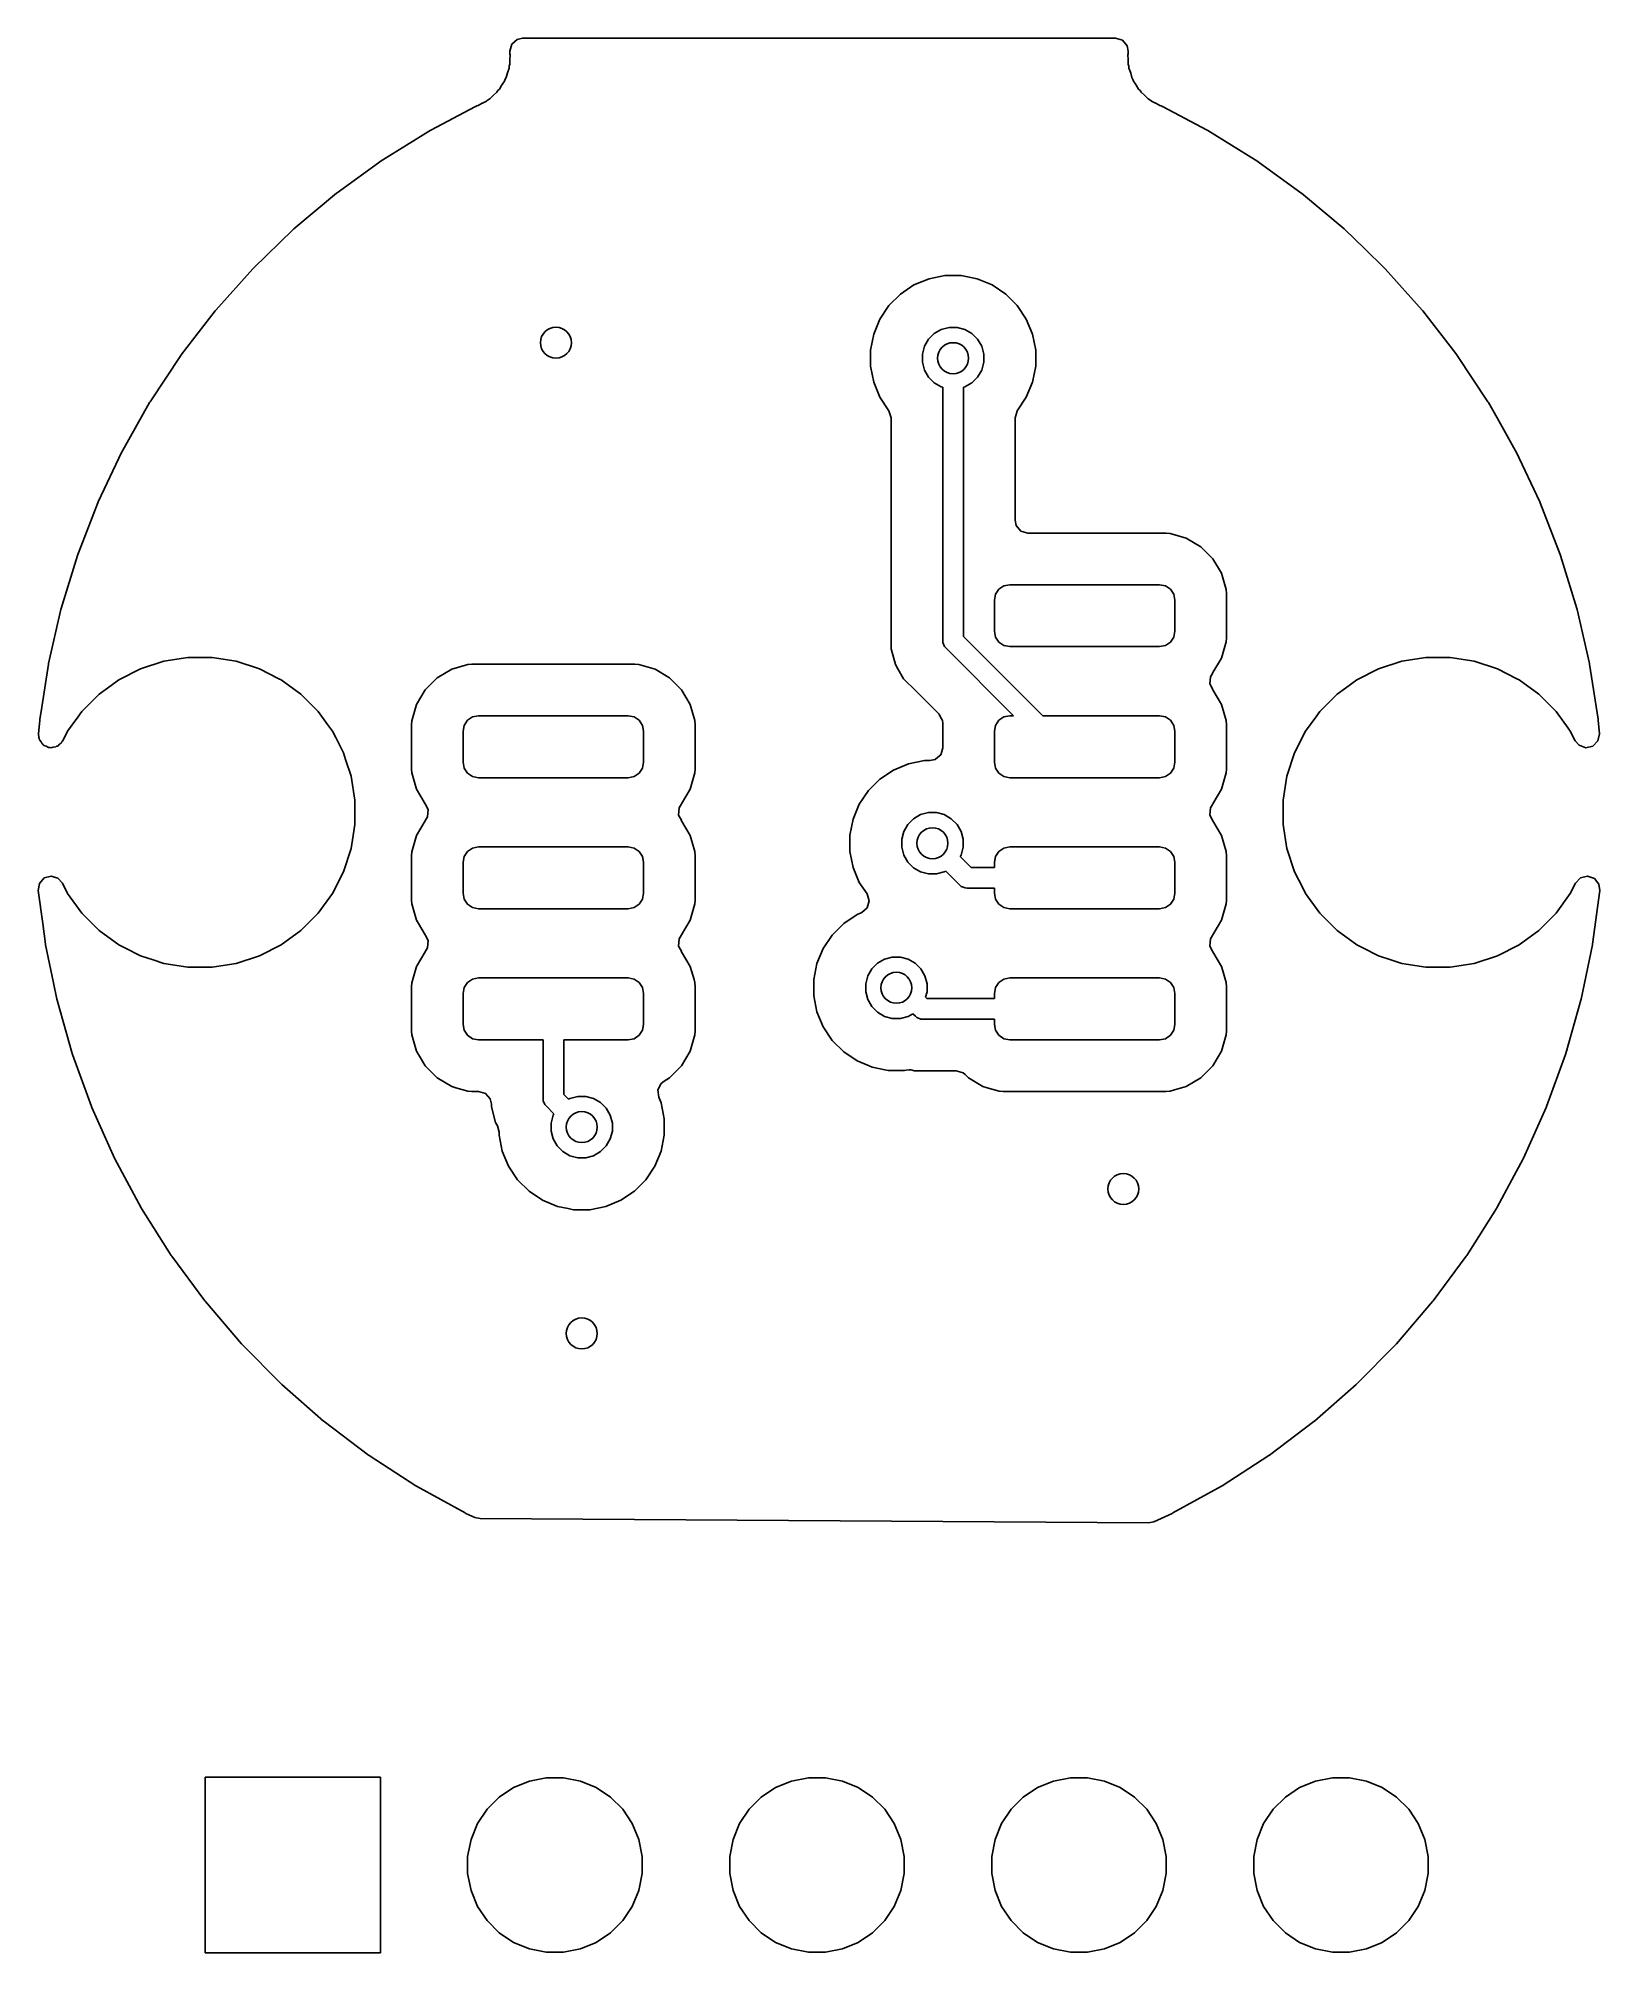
# Model space of a CAD drawing. Extents: x 3.639 to 4.235, y -4.372 to -3.642.
import ezdxf

# ---------------------------------------------------------------- set-up
doc = ezdxf.new("R2010")
doc.units = 0
doc.header["$MEASUREMENT"] = 0
doc.layers.add('BLACK', color=7, linetype='CONTINUOUS')

msp = doc.modelspace()

# ---------------------------------------------------------------- linework, layer by layer
at = {"layer": 'BLACK', "linetype": 'CONTINUOUS'}
for p, q in [((3.81898, -3.64663), (3.81975, -3.64399)), ((3.81975, -3.64399), (3.82183, -3.64219)), ((3.82183, -3.64219), (3.82386, -3.64175)), ((3.82386, -3.64175), (4.05016, -3.64175)), ((4.05016, -3.64175), (4.0528, -3.64253)), ((4.0528, -3.64253), (4.0546, -3.64461)), ((3.81898, -3.6468), (3.81898, -3.64663)), ((3.81906, -3.64769), (3.81898, -3.6468)), ((3.81898, -3.64983), (3.81912, -3.64801)), ((3.81898, -3.65167), (3.81898, -3.64983)), ((3.81912, -3.64801), (3.81906, -3.64769)), ((4.0546, -3.64461), (4.05504, -3.64663)), ((4.05496, -3.64769), (4.0549, -3.64801)), ((4.0549, -3.64801), (4.0549, -3.64801)), ((4.0549, -3.64801), (4.05504, -3.64983)), ((4.05504, -3.6468), (4.05496, -3.64769)), ((4.05504, -3.64663), (4.05504, -3.6468)), ((4.05504, -3.64983), (4.05504, -3.65167)), ((3.81606, -3.65943), (3.81699, -3.65807)), ((3.81699, -3.65807), (3.81725, -3.65735)), ((3.81725, -3.65735), (3.81763, -3.65668)), ((3.81763, -3.65668), (3.81811, -3.65491)), ((3.81811, -3.65491), (3.81872, -3.65318)), ((3.81872, -3.65318), (3.81878, -3.65241)), ((3.81878, -3.65241), (3.81898, -3.65167)), ((4.05504, -3.65167), (4.05524, -3.65241)), ((4.05524, -3.65241), (4.05527, -3.65286)), ((4.05527, -3.65286), (4.05527, -3.65286)), ((4.05527, -3.65286), (4.0553, -3.65318)), ((4.0553, -3.65318), (4.0553, -3.65318)), ((4.0553, -3.65318), (4.05585, -3.65473)), ((4.05585, -3.65473), (4.05596, -3.65509)), ((4.05596, -3.65509), (4.05638, -3.65668)), ((4.05638, -3.65668), (4.05654, -3.65696)), ((4.05654, -3.65696), (4.05692, -3.65777)), ((4.05692, -3.65777), (4.05703, -3.65807)), ((4.05703, -3.65807), (4.05703, -3.65807)), ((4.05703, -3.65807), (4.05795, -3.65943)), ((3.80863, -3.66644), (3.81011, -3.66573)), ((3.81011, -3.66573), (3.81036, -3.66552)), ((3.81036, -3.66552), (3.81109, -3.665)), ((3.81109, -3.665), (3.81137, -3.66484)), ((3.81137, -3.66484), (3.81266, -3.66354)), ((3.81266, -3.66354), (3.81406, -3.66235)), ((3.81406, -3.66235), (3.81449, -3.66172)), ((3.81449, -3.66172), (3.81504, -3.66117)), ((3.81504, -3.66117), (3.81586, -3.65975)), ((3.81586, -3.65975), (3.81606, -3.65943)), ((4.05795, -3.65943), (4.05806, -3.65959)), ((4.05806, -3.65959), (4.05898, -3.66117)), ((4.05898, -3.66117), (4.05952, -3.66172)), ((4.05952, -3.66172), (4.05952, -3.66172)), ((4.05952, -3.66172), (4.05996, -3.66235)), ((4.05996, -3.66235), (4.06121, -3.66342)), ((4.06121, -3.66342), (4.06121, -3.66342)), ((4.06121, -3.66342), (4.06135, -3.66354)), ((4.06135, -3.66354), (4.06265, -3.66484)), ((4.06265, -3.66484), (4.06331, -3.66523)), ((4.06331, -3.66523), (4.0639, -3.66573)), ((4.0639, -3.66573), (4.06538, -3.66644)), ((3.78886, -3.67674), (3.80595, -3.6678)), ((3.80595, -3.6678), (3.80599, -3.66778)), ((3.80599, -3.66778), (3.80645, -3.66755)), ((3.80645, -3.66755), (3.80688, -3.66743)), ((3.80688, -3.66743), (3.80841, -3.66655)), ((3.80841, -3.66655), (3.80852, -3.66649)), ((3.80852, -3.66649), (3.80853, -3.66649)), ((3.80853, -3.66649), (3.80863, -3.66644)), ((4.06538, -3.66644), (4.06549, -3.66649)), ((4.06549, -3.66649), (4.06561, -3.66655)), ((4.06561, -3.66655), (4.06714, -3.66743)), ((4.06714, -3.66743), (4.06757, -3.66755)), ((4.06757, -3.66755), (4.06803, -3.66778)), ((4.06803, -3.66778), (4.06804, -3.66779)), ((4.06804, -3.66779), (4.06807, -3.66781)), ((4.06807, -3.66781), (4.08515, -3.67674)), ((3.77055, -3.68806), (3.78856, -3.67692)), ((3.78856, -3.67692), (3.78886, -3.67674)), ((4.08515, -3.67674), (4.08546, -3.67692)), ((4.08546, -3.67692), (4.10346, -3.68806)), ((3.7531, -3.70065), (3.77026, -3.68825)), ((3.77026, -3.68825), (3.77055, -3.68806)), ((4.10346, -3.68806), (4.10375, -3.68825)), ((4.10375, -3.68825), (4.12091, -3.70065)), ((3.73661, -3.71447), (3.75283, -3.70087)), ((3.75283, -3.70087), (3.7531, -3.70065)), ((4.12091, -3.70065), (4.12119, -3.70087)), ((4.12119, -3.70087), (4.13741, -3.71447)), ((3.72114, -3.72944), (3.73635, -3.7147)), ((3.73635, -3.7147), (3.73661, -3.71447)), ((4.13741, -3.71447), (4.13767, -3.7147)), ((4.13767, -3.7147), (4.14526, -3.72206)), ((4.14526, -3.72206), (4.15287, -3.72944)), ((3.70679, -3.74548), (3.7209, -3.72969)), ((3.7209, -3.72969), (3.72114, -3.72944)), ((4.15287, -3.72944), (4.15312, -3.72969)), ((4.15312, -3.72969), (4.16722, -3.74548)), ((3.97326, -3.73585), (3.9681, -3.7393)), ((3.979, -3.73347), (3.97326, -3.73585)), ((3.97326, -3.73585), (3.97326, -3.73585)), ((3.98508, -3.73226), (3.979, -3.73347)), ((3.979, -3.73347), (3.979, -3.73347)), ((3.99129, -3.73226), (3.98508, -3.73226)), ((3.98508, -3.73226), (3.98508, -3.73226)), ((3.99738, -3.73347), (3.99129, -3.73226)), ((3.99129, -3.73226), (3.99129, -3.73226)), ((4.00312, -3.73585), (3.99738, -3.73347)), ((3.99738, -3.73347), (3.99738, -3.73347)), ((4.00828, -3.7393), (4.00312, -3.73585)), ((4.00312, -3.73585), (4.00312, -3.73585)), ((3.69363, -3.7625), (3.70657, -3.74574)), ((3.70657, -3.74574), (3.70679, -3.74548)), ((3.96371, -3.74369), (3.96026, -3.74885)), ((3.9681, -3.7393), (3.96371, -3.74369)), ((3.96371, -3.74369), (3.96371, -3.74369)), ((3.9681, -3.7393), (3.9681, -3.7393)), ((4.01267, -3.74369), (4.00828, -3.7393)), ((4.00828, -3.7393), (4.00828, -3.7393)), ((4.01612, -3.74885), (4.01267, -3.74369)), ((4.01267, -3.74369), (4.01267, -3.74369)), ((4.16722, -3.74548), (4.16745, -3.74575)), ((4.16745, -3.74575), (4.17392, -3.75412)), ((3.96026, -3.74885), (3.95788, -3.75459)), ((3.96026, -3.74885), (3.96026, -3.74885)), ((3.981, -3.75441), (3.98367, -3.75287)), ((3.98367, -3.75287), (3.98665, -3.75207)), ((3.98665, -3.75207), (3.98973, -3.75207)), ((3.98973, -3.75207), (3.99271, -3.75287)), ((3.99271, -3.75287), (3.99538, -3.75441)), ((4.01849, -3.75459), (4.01612, -3.74885)), ((4.01612, -3.74885), (4.01612, -3.74885)), ((3.95788, -3.75459), (3.95667, -3.76068)), ((3.95667, -3.76068), (3.95667, -3.76688)), ((3.95788, -3.75459), (3.95788, -3.75459)), ((3.97648, -3.76224), (3.97728, -3.75926)), ((3.97728, -3.75926), (3.97882, -3.75659)), ((3.97882, -3.75659), (3.981, -3.75441)), ((3.99538, -3.75441), (3.99756, -3.75659)), ((3.99756, -3.75659), (3.9991, -3.75926)), ((3.9991, -3.75926), (3.9999, -3.76224)), ((4.0197, -3.76068), (4.01849, -3.75459)), ((4.01849, -3.75459), (4.01849, -3.75459)), ((4.01849, -3.75459), (4.01849, -3.75459)), ((4.0197, -3.76688), (4.0197, -3.76068)), ((4.0197, -3.76068), (4.0197, -3.76068)), ((4.0197, -3.76068), (4.0197, -3.76068)), ((4.17392, -3.75412), (4.17787, -3.75924)), ((4.17787, -3.75924), (4.18038, -3.7625)), ((3.68173, -3.78043), (3.69343, -3.76279)), ((3.69343, -3.76279), (3.69363, -3.7625)), ((3.95667, -3.76688), (3.95788, -3.77297)), ((3.97648, -3.76532), (3.97648, -3.76224)), ((3.97728, -3.7683), (3.97648, -3.76532)), ((3.97882, -3.77097), (3.97728, -3.7683)), ((3.9991, -3.7683), (3.99756, -3.77097)), ((3.9999, -3.76532), (3.9991, -3.7683)), ((3.9999, -3.76224), (3.9999, -3.76532)), ((4.01849, -3.77297), (4.0197, -3.76688)), ((4.18038, -3.7625), (4.18059, -3.76279)), ((4.18059, -3.76279), (4.19229, -3.78043)), ((3.95788, -3.77297), (3.95788, -3.77297)), ((3.95788, -3.77297), (3.96026, -3.77871)), ((3.981, -3.77315), (3.97882, -3.77097)), ((3.98367, -3.77469), (3.981, -3.77315)), ((3.98425, -3.77485), (3.98367, -3.77469)), ((3.98425, -3.87153), (3.98425, -3.77485)), ((3.99271, -3.77469), (3.99213, -3.77485)), ((3.99213, -3.77485), (3.99213, -3.8699)), ((3.99538, -3.77315), (3.99271, -3.77469)), ((3.99756, -3.77097), (3.99538, -3.77315)), ((4.01612, -3.77871), (4.01849, -3.77297)), ((3.67114, -3.79917), (3.68154, -3.78073)), ((3.68154, -3.78073), (3.68173, -3.78043)), ((3.96026, -3.77871), (3.96026, -3.77871)), ((3.96026, -3.77871), (3.96372, -3.78389)), ((4.01265, -3.78389), (4.01612, -3.77871)), ((4.01612, -3.77871), (4.01612, -3.77871)), ((4.01612, -3.77871), (4.01612, -3.77871)), ((4.19229, -3.78043), (4.19247, -3.78073)), ((4.19247, -3.78073), (4.19579, -3.7866)), ((3.96372, -3.78389), (3.96455, -3.78652)), ((3.96455, -3.78652), (3.96455, -3.7866)), ((3.96455, -3.7866), (3.96455, -3.86812)), ((4.01183, -3.7866), (4.01261, -3.78397)), ((4.01183, -3.82561), (4.01183, -3.7866)), ((4.01261, -3.78397), (4.01265, -3.78389)), ((4.19579, -3.7866), (4.20287, -3.79917)), ((3.66193, -3.81862), (3.67098, -3.79948)), ((3.67098, -3.79948), (3.67114, -3.79917)), ((4.20287, -3.79917), (4.20304, -3.79948)), ((4.20304, -3.79948), (4.21209, -3.81862)), ((3.65529, -3.83571), (3.66179, -3.81894)), ((3.66179, -3.81894), (3.66193, -3.81862)), ((4.21209, -3.81862), (4.21222, -3.81894)), ((4.21222, -3.81894), (4.21988, -3.83868)), ((4.01227, -3.82764), (4.01183, -3.82561)), ((4.01407, -3.82972), (4.01227, -3.82764)), ((4.01671, -3.83049), (4.01407, -3.82972)), ((4.06952, -3.83049), (4.01671, -3.83049)), ((4.07097, -3.83061), (4.06952, -3.83049)), ((4.06952, -3.83049), (4.06952, -3.83049)), ((4.07718, -3.83241), (4.07097, -3.83061)), ((4.07097, -3.83061), (4.07097, -3.83061)), ((4.08275, -3.83571), (4.07718, -3.83241)), ((4.07718, -3.83241), (4.07718, -3.83241)), ((3.64781, -3.85925), (3.65402, -3.83901)), ((3.65402, -3.83901), (3.65414, -3.83868)), ((3.65414, -3.83868), (3.65529, -3.83571)), ((4.08733, -3.84028), (4.08275, -3.83571)), ((4.08275, -3.83571), (4.08275, -3.83571)), ((4.09062, -3.84585), (4.08733, -3.84028)), ((4.08733, -3.84028), (4.08733, -3.84028)), ((4.08733, -3.84028), (4.08733, -3.84028)), ((4.21988, -3.83868), (4.21999, -3.83901)), ((4.21999, -3.83901), (4.22621, -3.85925)), ((4.09243, -3.85206), (4.09062, -3.84585)), ((4.00394, -3.8561), (4.00439, -3.85384)), ((4.00439, -3.85384), (4.00567, -3.85193)), ((4.00567, -3.85193), (4.00758, -3.85065)), ((4.00758, -3.85065), (4.00984, -3.8502)), ((4.00984, -3.8502), (4.06693, -3.8502)), ((4.06693, -3.8502), (4.06919, -3.85065)), ((4.06919, -3.85065), (4.0711, -3.85193)), ((4.0711, -3.85193), (4.07239, -3.85384)), ((4.07239, -3.85384), (4.07283, -3.8561)), ((4.09254, -3.85352), (4.09243, -3.85206)), ((4.09254, -3.8705), (4.09254, -3.85352)), ((3.64297, -3.88022), (3.64772, -3.85959)), ((3.64772, -3.85959), (3.64781, -3.85925)), ((4.00394, -3.86791), (4.00394, -3.8561)), ((4.07283, -3.8561), (4.07283, -3.86791)), ((4.22621, -3.85925), (4.2263, -3.85959)), ((4.2263, -3.85959), (4.23105, -3.88022)), ((3.96455, -3.86812), (3.96455, -3.86812)), ((3.96455, -3.86812), (3.96455, -3.87465)), ((3.99213, -3.8699), (4.02242, -3.9002)), ((4.00439, -3.87017), (4.00394, -3.86791)), ((4.00567, -3.87209), (4.00439, -3.87017)), ((4.07239, -3.87017), (4.0711, -3.87209)), ((4.07283, -3.86791), (4.07239, -3.87017)), ((4.09243, -3.87195), (4.09254, -3.8705)), ((3.96455, -3.87465), (3.96455, -3.87465)), ((3.96455, -3.87465), (3.96455, -3.87465)), ((3.96455, -3.87465), (3.96616, -3.88066)), ((3.98433, -3.8723), (3.98425, -3.87153)), ((3.98492, -3.87372), (3.98433, -3.8723)), ((3.98541, -3.87432), (3.98492, -3.87372)), ((4.01128, -3.9002), (3.98541, -3.87432)), ((4.00758, -3.87337), (4.00567, -3.87209)), ((4.00984, -3.87382), (4.00758, -3.87337)), ((4.06693, -3.87382), (4.00984, -3.87382)), ((4.06919, -3.87337), (4.06693, -3.87382)), ((4.0711, -3.87209), (4.06919, -3.87337)), ((4.09062, -3.87817), (4.09243, -3.87195)), ((3.64011, -3.89852), (3.6429, -3.88056)), ((3.6429, -3.88056), (3.64297, -3.88022)), ((3.67811, -3.88226), (3.66983, -3.88648)), ((3.68695, -3.87939), (3.67811, -3.88226)), ((3.69614, -3.87793), (3.68695, -3.87939)), ((3.70544, -3.87793), (3.69614, -3.87793)), ((3.69614, -3.87793), (3.69614, -3.87793)), ((3.71462, -3.87939), (3.70544, -3.87793)), ((3.70544, -3.87793), (3.70544, -3.87793)), ((3.72346, -3.88226), (3.71462, -3.87939)), ((3.7309, -3.88605), (3.72346, -3.88226)), ((3.79683, -3.88241), (3.79127, -3.88571)), ((3.80305, -3.88061), (3.79683, -3.88241)), ((3.79683, -3.88241), (3.79683, -3.88241)), ((3.8045, -3.88049), (3.80305, -3.88061)), ((3.80305, -3.88061), (3.80305, -3.88061)), ((3.86676, -3.88049), (3.8045, -3.88049)), ((3.8045, -3.88049), (3.8045, -3.88049)), ((3.86821, -3.88061), (3.86676, -3.88049)), ((3.86676, -3.88049), (3.86676, -3.88049)), ((3.87442, -3.88241), (3.86821, -3.88061)), ((3.86821, -3.88061), (3.86821, -3.88061)), ((3.87443, -3.88241), (3.87442, -3.88241)), ((3.87999, -3.88571), (3.87443, -3.88241)), ((3.96616, -3.88066), (3.96708, -3.88226)), ((3.96708, -3.88226), (3.96927, -3.88605)), ((4.08638, -3.8853), (4.0872, -3.88403)), ((4.08714, -3.88398), (4.08733, -3.88374)), ((4.0872, -3.88403), (4.08714, -3.88398)), ((4.08733, -3.88373), (4.09062, -3.87817)), ((4.08733, -3.88374), (4.08733, -3.88373)), ((4.15055, -3.88226), (4.14227, -3.88648)), ((4.15939, -3.87939), (4.15055, -3.88226)), ((4.16858, -3.87793), (4.15939, -3.87939)), ((4.17788, -3.87793), (4.16858, -3.87793)), ((4.16858, -3.87793), (4.16858, -3.87793)), ((4.18706, -3.87939), (4.17788, -3.87793)), ((4.17788, -3.87793), (4.17788, -3.87793)), ((4.19591, -3.88226), (4.18706, -3.87939)), ((4.20334, -3.88605), (4.19591, -3.88226)), ((4.23105, -3.88022), (4.23111, -3.88056)), ((4.23111, -3.88056), (4.23437, -3.90148)), ((3.6623, -3.89195), (3.65573, -3.89852)), ((3.66553, -3.8896), (3.6623, -3.89195)), ((3.6623, -3.89195), (3.6623, -3.89195)), ((3.6623, -3.89195), (3.6623, -3.89195)), ((3.66983, -3.88648), (3.66553, -3.8896)), ((3.73175, -3.88648), (3.7309, -3.88605)), ((3.73927, -3.89195), (3.73175, -3.88648)), ((3.74585, -3.89852), (3.73927, -3.89195)), ((3.78669, -3.89028), (3.7834, -3.89585)), ((3.79126, -3.88571), (3.78669, -3.89028)), ((3.78669, -3.89028), (3.78669, -3.89028)), ((3.79127, -3.88571), (3.79126, -3.88571)), ((3.88457, -3.89028), (3.87999, -3.88571)), ((3.87999, -3.88571), (3.87999, -3.88571)), ((3.88786, -3.89585), (3.88457, -3.89028)), ((3.88457, -3.89028), (3.88457, -3.89028)), ((3.88457, -3.89028), (3.88457, -3.89028)), ((3.96927, -3.88605), (3.96927, -3.88605)), ((3.96927, -3.88605), (3.97395, -3.89073)), ((3.97395, -3.89073), (3.97395, -3.89073)), ((3.97395, -3.89073), (3.98282, -3.8996)), ((4.08619, -3.88805), (4.08638, -3.8853)), ((4.08723, -3.88996), (4.08619, -3.88805)), ((4.08714, -3.89004), (4.08723, -3.88996)), ((4.08733, -3.89028), (4.08714, -3.89004)), ((4.09062, -3.89585), (4.08733, -3.89028)), ((4.08733, -3.89028), (4.08733, -3.89028)), ((4.13474, -3.89195), (4.12817, -3.89852)), ((4.13797, -3.8896), (4.13474, -3.89195)), ((4.13474, -3.89195), (4.13474, -3.89195)), ((4.13474, -3.89195), (4.13474, -3.89195)), ((4.14227, -3.88648), (4.13797, -3.8896)), ((4.20419, -3.88648), (4.20334, -3.88605)), ((4.21171, -3.89195), (4.20419, -3.88648)), ((4.21829, -3.89852), (4.21171, -3.89195)), ((3.63965, -3.90148), (3.64011, -3.89852)), ((3.65573, -3.89852), (3.65417, -3.90067)), ((3.65573, -3.89852), (3.65573, -3.89852)), ((3.65573, -3.89852), (3.65573, -3.89852)), ((3.74947, -3.90352), (3.74585, -3.89852)), ((3.7834, -3.89585), (3.78159, -3.90206)), ((3.7834, -3.89585), (3.7834, -3.89585)), ((3.88966, -3.90202), (3.88786, -3.89585)), ((3.88786, -3.89585), (3.88786, -3.89585)), ((3.88786, -3.89585), (3.88786, -3.89585)), ((3.98282, -3.8996), (3.9834, -3.90067)), ((4.09241, -3.90202), (4.09062, -3.89585)), ((4.09062, -3.89585), (4.09062, -3.89585)), ((4.09062, -3.89585), (4.09062, -3.89585)), ((4.12817, -3.89852), (4.12661, -3.90067)), ((4.12817, -3.89852), (4.12817, -3.89852)), ((4.12817, -3.89852), (4.12817, -3.89852)), ((4.22293, -3.90492), (4.21829, -3.89852)), ((3.63917, -3.90711), (3.63961, -3.90183)), ((3.63961, -3.90183), (3.63965, -3.90148)), ((3.65026, -3.90605), (3.64839, -3.90973)), ((3.65417, -3.90067), (3.65026, -3.90605)), ((3.75131, -3.90605), (3.74947, -3.90352)), ((3.75256, -3.90849), (3.75131, -3.90605)), ((3.78159, -3.90206), (3.78148, -3.90352)), ((3.78148, -3.90352), (3.78148, -3.9205)), ((3.78159, -3.90206), (3.78159, -3.90206)), ((3.80118, -3.9061), (3.80163, -3.90384)), ((3.80118, -3.91791), (3.80118, -3.9061)), ((3.80163, -3.90384), (3.80291, -3.90193)), ((3.80291, -3.90193), (3.80483, -3.90065)), ((3.80483, -3.90065), (3.80709, -3.9002)), ((3.80709, -3.9002), (3.86417, -3.9002)), ((3.86417, -3.9002), (3.86643, -3.90065)), ((3.86643, -3.90065), (3.86835, -3.90193)), ((3.86835, -3.90193), (3.86963, -3.90384)), ((3.86963, -3.90384), (3.87008, -3.9061)), ((3.87008, -3.9061), (3.87008, -3.91791)), ((3.88967, -3.90206), (3.88966, -3.90202)), ((3.88978, -3.90352), (3.88967, -3.90206)), ((3.88978, -3.9205), (3.88978, -3.90352)), ((3.9834, -3.90067), (3.98406, -3.90169)), ((3.98406, -3.90169), (3.98408, -3.90191)), ((3.98408, -3.90191), (3.98414, -3.90202)), ((3.98414, -3.90202), (3.98425, -3.90307)), ((3.98425, -3.90325), (3.98423, -3.90352)), ((3.98423, -3.90352), (3.98423, -3.91243)), ((3.98425, -3.90307), (3.98425, -3.90325)), ((4.00394, -3.9061), (4.00439, -3.90384)), ((4.00394, -3.91791), (4.00394, -3.9061)), ((4.00439, -3.90384), (4.00567, -3.90193)), ((4.00567, -3.90193), (4.00758, -3.90065)), ((4.00758, -3.90065), (4.00984, -3.9002)), ((4.00984, -3.9002), (4.01128, -3.9002)), ((4.02242, -3.9002), (4.06693, -3.9002)), ((4.06693, -3.9002), (4.06919, -3.90065)), ((4.06919, -3.90065), (4.0711, -3.90193)), ((4.0711, -3.90193), (4.07239, -3.90384)), ((4.07239, -3.90384), (4.07283, -3.9061)), ((4.07283, -3.9061), (4.07283, -3.91791)), ((4.09243, -3.90206), (4.09241, -3.90202)), ((4.09254, -3.90352), (4.09243, -3.90206)), ((4.09254, -3.9205), (4.09254, -3.90352)), ((4.1227, -3.90605), (4.11848, -3.91433)), ((4.12661, -3.90067), (4.1227, -3.90605)), ((4.22375, -3.90605), (4.22293, -3.90492)), ((4.22563, -3.90973), (4.22375, -3.90605)), ((4.23437, -3.90148), (4.23441, -3.90183)), ((4.23441, -3.90183), (4.23484, -3.90711)), ((3.63926, -3.90849), (3.63917, -3.90711)), ((3.63944, -3.90883), (3.63926, -3.90849)), ((3.63951, -3.90935), (3.63944, -3.90883)), ((3.6401, -3.91009), (3.63951, -3.90935)), ((3.64055, -3.91092), (3.6401, -3.91009)), ((3.64094, -3.91114), (3.64055, -3.91092)), ((3.64122, -3.9115), (3.64094, -3.91114)), ((3.64212, -3.9118), (3.64122, -3.9115)), ((3.64295, -3.91227), (3.64212, -3.9118)), ((3.6434, -3.91224), (3.64295, -3.91227)), ((3.64383, -3.91239), (3.6434, -3.91224)), ((3.64475, -3.91216), (3.64383, -3.91239)), ((3.64569, -3.9121), (3.64475, -3.91216)), ((3.64606, -3.91183), (3.64569, -3.9121)), ((3.6465, -3.91173), (3.64606, -3.91183)), ((3.64715, -3.91104), (3.6465, -3.91173)), ((3.64791, -3.91048), (3.64715, -3.91104)), ((3.64808, -3.91005), (3.64791, -3.91048)), ((3.64839, -3.90973), (3.64808, -3.91005)), ((3.75553, -3.91433), (3.75256, -3.90849)), ((3.75636, -3.91687), (3.75553, -3.91433)), ((3.75553, -3.91433), (3.75553, -3.91433)), ((3.75553, -3.91433), (3.75553, -3.91433)), ((3.98384, -3.91376), (3.98346, -3.91506)), ((3.98423, -3.91243), (3.98384, -3.91376)), ((4.11848, -3.91433), (4.11561, -3.92317)), ((4.2271, -3.91145), (4.22563, -3.90973)), ((4.22968, -3.91238), (4.2271, -3.91145)), ((4.23236, -3.91177), (4.22968, -3.91238)), ((4.23429, -3.9098), (4.23236, -3.91177)), ((4.23484, -3.90711), (4.23429, -3.9098)), ((3.75841, -3.92317), (3.75636, -3.91687)), ((3.78148, -3.9205), (3.78159, -3.92195)), ((3.80163, -3.92017), (3.80118, -3.91791)), ((3.80291, -3.92209), (3.80163, -3.92017)), ((3.86963, -3.92017), (3.86835, -3.92209)), ((3.87008, -3.91791), (3.86963, -3.92017)), ((3.88967, -3.92195), (3.88978, -3.9205)), ((3.96539, -3.92089), (3.96022, -3.92434)), ((3.97112, -3.91851), (3.96539, -3.92089)), ((3.96539, -3.92089), (3.96539, -3.92089)), ((3.97721, -3.9173), (3.97112, -3.91851)), ((3.97112, -3.91851), (3.97112, -3.91851)), ((3.97935, -3.9173), (3.97721, -3.9173)), ((3.98134, -3.91687), (3.97935, -3.9173)), ((3.98137, -3.91687), (3.98134, -3.91687)), ((3.98138, -3.91686), (3.98137, -3.91686)), ((3.98137, -3.91686), (3.98137, -3.91687)), ((3.9824, -3.91597), (3.98138, -3.91686)), ((3.98345, -3.91507), (3.9824, -3.91597)), ((3.98346, -3.91506), (3.98345, -3.91506)), ((3.98345, -3.91506), (3.98345, -3.91507)), ((4.00439, -3.92017), (4.00394, -3.91791)), ((4.00567, -3.92209), (4.00439, -3.92017)), ((4.07239, -3.92017), (4.0711, -3.92209)), ((4.07283, -3.91791), (4.07239, -3.92017)), ((4.09243, -3.92195), (4.09254, -3.9205)), ((3.75986, -3.93236), (3.75841, -3.92317)), ((3.78159, -3.92195), (3.78159, -3.92195)), ((3.78159, -3.92195), (3.7834, -3.92817)), ((3.7834, -3.92817), (3.7834, -3.92817)), ((3.7834, -3.92817), (3.78669, -3.93373)), ((3.80483, -3.92337), (3.80291, -3.92209)), ((3.80709, -3.92382), (3.80483, -3.92337)), ((3.86417, -3.92382), (3.80709, -3.92382)), ((3.86643, -3.92337), (3.86417, -3.92382)), ((3.86835, -3.92209), (3.86643, -3.92337)), ((3.88457, -3.93373), (3.88786, -3.92817)), ((3.88786, -3.92817), (3.88967, -3.92195)), ((3.95584, -3.92873), (3.95239, -3.93389)), ((3.96022, -3.92434), (3.95584, -3.92873)), ((3.95584, -3.92873), (3.95584, -3.92873)), ((3.96022, -3.92434), (3.96022, -3.92434)), ((4.00758, -3.92337), (4.00567, -3.92209)), ((4.00984, -3.92382), (4.00758, -3.92337)), ((4.06693, -3.92382), (4.00984, -3.92382)), ((4.06919, -3.92337), (4.06693, -3.92382)), ((4.0711, -3.92209), (4.06919, -3.92337)), ((4.08733, -3.93373), (4.09062, -3.92817)), ((4.09062, -3.92817), (4.09243, -3.92195)), ((4.11561, -3.92317), (4.11415, -3.93236)), ((3.75986, -3.94166), (3.75986, -3.93236)), ((3.78669, -3.93373), (3.78688, -3.93398)), ((3.78688, -3.93398), (3.78678, -3.93405)), ((3.78678, -3.93405), (3.78783, -3.93597)), ((3.78783, -3.93597), (3.78763, -3.93871)), ((3.88343, -3.93805), (3.88363, -3.9353)), ((3.88363, -3.9353), (3.88445, -3.93403)), ((3.88438, -3.93398), (3.88457, -3.93374)), ((3.88445, -3.93403), (3.88438, -3.93398)), ((3.88457, -3.93374), (3.88457, -3.93373)), ((3.95239, -3.93389), (3.95001, -3.93963)), ((3.95239, -3.93389), (3.95239, -3.93389)), ((4.08619, -3.93805), (4.08638, -3.9353)), ((4.08638, -3.9353), (4.0872, -3.93403)), ((4.08714, -3.93398), (4.08733, -3.93374)), ((4.0872, -3.93403), (4.08714, -3.93398)), ((4.08733, -3.93374), (4.08733, -3.93373)), ((4.11415, -3.93236), (4.11415, -3.94166)), ((3.7592, -3.94585), (3.75986, -3.94166)), ((3.78669, -3.94028), (3.7834, -3.94585)), ((3.78688, -3.94004), (3.78669, -3.94028)), ((3.78763, -3.93871), (3.78681, -3.93999)), ((3.78681, -3.93999), (3.78688, -3.94004)), ((3.88448, -3.93996), (3.88343, -3.93805)), ((3.88438, -3.94004), (3.88448, -3.93996)), ((3.88457, -3.94028), (3.88438, -3.94004)), ((3.88786, -3.94585), (3.88457, -3.94028)), ((3.88457, -3.94028), (3.88457, -3.94028)), ((3.95001, -3.93963), (3.9488, -3.94571)), ((3.95001, -3.93963), (3.95001, -3.93963)), ((3.9694, -3.9443), (3.97094, -3.94163)), ((3.97094, -3.94163), (3.97312, -3.93945)), ((3.97312, -3.93945), (3.9758, -3.93791)), ((3.9758, -3.93791), (3.97877, -3.93711)), ((3.97877, -3.93711), (3.98186, -3.93711)), ((3.98186, -3.93711), (3.98483, -3.93791)), ((3.98483, -3.93791), (3.98751, -3.93945)), ((3.98751, -3.93945), (3.98969, -3.94163)), ((3.98969, -3.94163), (3.99123, -3.9443)), ((4.08723, -3.93996), (4.08619, -3.93805)), ((4.08714, -3.94004), (4.08723, -3.93996)), ((4.08733, -3.94028), (4.08714, -3.94004)), ((4.09062, -3.94585), (4.08733, -3.94028)), ((4.08733, -3.94028), (4.08733, -3.94028)), ((4.11415, -3.94166), (4.11561, -3.95084)), ((3.75553, -3.95968), (3.75841, -3.95084)), ((3.75841, -3.95084), (3.7592, -3.94585)), ((3.7834, -3.94585), (3.78159, -3.95206)), ((3.7834, -3.94585), (3.7834, -3.94585)), ((3.80291, -3.95193), (3.80483, -3.95065)), ((3.80483, -3.95065), (3.80709, -3.9502)), ((3.80709, -3.9502), (3.86417, -3.9502)), ((3.86417, -3.9502), (3.86643, -3.95065)), ((3.86643, -3.95065), (3.86835, -3.95193)), ((3.88963, -3.95192), (3.88786, -3.94585)), ((3.88786, -3.94585), (3.88786, -3.94585)), ((3.88786, -3.94585), (3.88786, -3.94585)), ((3.9488, -3.94571), (3.9488, -3.95192)), ((3.9686, -3.94728), (3.9694, -3.9443)), ((3.9686, -3.95036), (3.9686, -3.94728)), ((3.9694, -3.95334), (3.9686, -3.95036)), ((3.99123, -3.9443), (3.99202, -3.94728)), ((3.99202, -3.95036), (3.99123, -3.95334)), ((3.99202, -3.94728), (3.99202, -3.95036)), ((4.00567, -3.95193), (4.00758, -3.95065)), ((4.00758, -3.95065), (4.00984, -3.9502)), ((4.00984, -3.9502), (4.06693, -3.9502)), ((4.06693, -3.9502), (4.06919, -3.95065)), ((4.06919, -3.95065), (4.0711, -3.95193)), ((4.09238, -3.95192), (4.09062, -3.94585)), ((4.09062, -3.94585), (4.09062, -3.94585)), ((4.09062, -3.94585), (4.09062, -3.94585)), ((4.11561, -3.95084), (4.11848, -3.95968)), ((3.78159, -3.95206), (3.78148, -3.95352)), ((3.78148, -3.95352), (3.78148, -3.9705)), ((3.78159, -3.95206), (3.78159, -3.95206)), ((3.80118, -3.9561), (3.80163, -3.95384)), ((3.80118, -3.96791), (3.80118, -3.9561)), ((3.80163, -3.95384), (3.80291, -3.95193)), ((3.86835, -3.95193), (3.86963, -3.95384)), ((3.86963, -3.95384), (3.87008, -3.9561)), ((3.87008, -3.9561), (3.87008, -3.96791)), ((3.88967, -3.95206), (3.88963, -3.95192)), ((3.88978, -3.95352), (3.88967, -3.95206)), ((3.88978, -3.9705), (3.88978, -3.95352)), ((3.9488, -3.95192), (3.95001, -3.95801)), ((3.95001, -3.95801), (3.95001, -3.95801)), ((3.95001, -3.95801), (3.95239, -3.96375)), ((3.97094, -3.95601), (3.9694, -3.95334)), ((3.97312, -3.95819), (3.97094, -3.95601)), ((3.9758, -3.95973), (3.97312, -3.95819)), ((3.99123, -3.95334), (3.99093, -3.95386)), ((3.99093, -3.95386), (3.99513, -3.95807)), ((3.99513, -3.95807), (4.00394, -3.95807)), ((4.00394, -3.9561), (4.00439, -3.95384)), ((4.00394, -3.95807), (4.00394, -3.9561)), ((4.00439, -3.95384), (4.00567, -3.95193)), ((4.0711, -3.95193), (4.07239, -3.95384)), ((4.07239, -3.95384), (4.07283, -3.9561)), ((4.07283, -3.9561), (4.07283, -3.96791)), ((4.09243, -3.95206), (4.09238, -3.95192)), ((4.09254, -3.95352), (4.09243, -3.95206)), ((4.09254, -3.9705), (4.09254, -3.95352)), ((3.63905, -3.96685), (3.63946, -3.96414)), ((3.63946, -3.96414), (3.64128, -3.96207)), ((3.64128, -3.96207), (3.64393, -3.96132)), ((3.64393, -3.96132), (3.64656, -3.96212)), ((3.64656, -3.96212), (3.64823, -3.96399)), ((3.64823, -3.96399), (3.65026, -3.96797)), ((3.75131, -3.96797), (3.75553, -3.95968)), ((3.95239, -3.96375), (3.95239, -3.96375)), ((3.95239, -3.96375), (3.95533, -3.96815)), ((3.97877, -3.96053), (3.9758, -3.95973)), ((3.98186, -3.96053), (3.97877, -3.96053)), ((3.98483, -3.95973), (3.98186, -3.96053)), ((3.98536, -3.95943), (3.98483, -3.95973)), ((3.99072, -3.96479), (3.98536, -3.95943)), ((3.99132, -3.96528), (3.99072, -3.96479)), ((3.99274, -3.96587), (3.99132, -3.96528)), ((4.11848, -3.95968), (4.12175, -3.9661)), ((4.22375, -3.96797), (4.22578, -3.96399)), ((4.22578, -3.96399), (4.22767, -3.96199)), ((4.22767, -3.96199), (4.23034, -3.96133)), ((4.23034, -3.96133), (4.23294, -3.96222)), ((4.23294, -3.96222), (4.23465, -3.96437)), ((4.23465, -3.96437), (4.23497, -3.96685)), ((3.64074, -3.97946), (3.63905, -3.96685)), ((3.65026, -3.96797), (3.65026, -3.96797)), ((3.65026, -3.96797), (3.65573, -3.97549)), ((3.74585, -3.97549), (3.75131, -3.96797)), ((3.78148, -3.9705), (3.78159, -3.97195)), ((3.78159, -3.97195), (3.78159, -3.97195)), ((3.78159, -3.97195), (3.7834, -3.97817)), ((3.80163, -3.97017), (3.80118, -3.96791)), ((3.80291, -3.97209), (3.80163, -3.97017)), ((3.80483, -3.97337), (3.80291, -3.97209)), ((3.86835, -3.97209), (3.86643, -3.97337)), ((3.86963, -3.97017), (3.86835, -3.97209)), ((3.87008, -3.96791), (3.86963, -3.97017)), ((3.88786, -3.97817), (3.88967, -3.97195)), ((3.88967, -3.97195), (3.88978, -3.9705)), ((3.95533, -3.96815), (3.95615, -3.97078)), ((3.95615, -3.97078), (3.95542, -3.97343)), ((3.9935, -3.96594), (3.99274, -3.96587)), ((4.00394, -3.96594), (3.9935, -3.96594)), ((4.00394, -3.96791), (4.00394, -3.96594)), ((4.00439, -3.97017), (4.00394, -3.96791)), ((4.00567, -3.97209), (4.00439, -3.97017)), ((4.00758, -3.97337), (4.00567, -3.97209)), ((4.0711, -3.97209), (4.06919, -3.97337)), ((4.07239, -3.97017), (4.0711, -3.97209)), ((4.07283, -3.96791), (4.07239, -3.97017)), ((4.09062, -3.97817), (4.09243, -3.97195)), ((4.09243, -3.97195), (4.09254, -3.9705)), ((4.12175, -3.9661), (4.1227, -3.96797)), ((4.1227, -3.96797), (4.12817, -3.97549)), ((4.21829, -3.97549), (4.22375, -3.96797)), ((4.23497, -3.96685), (4.23223, -3.98726)), ((3.64178, -3.98726), (3.64074, -3.97946)), ((3.65573, -3.97549), (3.6623, -3.98207)), ((3.73927, -3.98207), (3.74585, -3.97549)), ((3.7834, -3.97817), (3.7834, -3.97817)), ((3.7834, -3.97817), (3.7834, -3.97817)), ((3.7834, -3.97817), (3.78416, -3.97946)), ((3.78416, -3.97946), (3.78669, -3.98373)), ((3.80709, -3.97382), (3.80483, -3.97337)), ((3.86417, -3.97382), (3.80709, -3.97382)), ((3.86643, -3.97337), (3.86417, -3.97382)), ((3.88457, -3.98373), (3.88786, -3.97817)), ((3.94645, -3.97946), (3.94206, -3.98385)), ((3.95161, -3.97601), (3.94645, -3.97946)), ((3.94645, -3.97946), (3.94645, -3.97946)), ((3.95314, -3.97537), (3.95161, -3.97601)), ((3.95161, -3.97601), (3.95161, -3.97601)), ((3.95338, -3.97527), (3.95314, -3.97537)), ((3.95542, -3.97343), (3.95338, -3.97527)), ((4.00984, -3.97382), (4.00758, -3.97337)), ((4.06693, -3.97382), (4.00984, -3.97382)), ((4.06919, -3.97337), (4.06693, -3.97382)), ((4.08733, -3.98373), (4.09062, -3.97817)), ((4.12817, -3.97549), (4.13474, -3.98207)), ((4.21171, -3.98207), (4.21829, -3.97549)), ((3.64184, -3.98761), (3.64178, -3.98726)), ((3.6623, -3.98207), (3.66983, -3.98753)), ((3.73175, -3.98753), (3.73927, -3.98207)), ((3.78669, -3.98373), (3.78688, -3.98398)), ((3.78688, -3.98398), (3.78678, -3.98405)), ((3.78678, -3.98405), (3.78783, -3.98597)), ((3.78783, -3.98597), (3.78763, -3.98871)), ((3.88343, -3.98805), (3.88363, -3.9853)), ((3.88363, -3.9853), (3.88445, -3.98403)), ((3.88438, -3.98398), (3.88457, -3.98374)), ((3.88445, -3.98403), (3.88438, -3.98398)), ((3.88457, -3.98374), (3.88457, -3.98373)), ((3.94206, -3.98385), (3.93861, -3.98901)), ((3.94206, -3.98385), (3.94206, -3.98385)), ((4.08619, -3.98805), (4.08638, -3.9853)), ((4.08638, -3.9853), (4.0872, -3.98403)), ((4.08714, -3.98398), (4.08733, -3.98374)), ((4.0872, -3.98403), (4.08714, -3.98398)), ((4.08733, -3.98374), (4.08733, -3.98373)), ((4.13474, -3.98207), (4.14227, -3.98753)), ((4.20419, -3.98753), (4.21171, -3.98207)), ((4.23223, -3.98726), (4.23218, -3.98761)), ((3.64485, -4.00206), (3.64184, -3.98761)), ((3.66983, -3.98753), (3.67214, -3.98871)), ((3.67214, -3.98871), (3.67811, -3.99175)), ((3.67811, -3.99175), (3.67811, -3.99175)), ((3.67811, -3.99175), (3.67811, -3.99175)), ((3.67811, -3.99175), (3.68285, -3.99329)), ((3.68285, -3.99329), (3.68695, -3.99463)), ((3.68695, -3.99463), (3.69614, -3.99608)), ((3.70544, -3.99608), (3.71462, -3.99463)), ((3.71462, -3.99463), (3.72346, -3.99175)), ((3.72346, -3.99175), (3.73175, -3.98753)), ((3.78669, -3.99028), (3.7834, -3.99585)), ((3.78688, -3.99004), (3.78669, -3.99028)), ((3.78763, -3.98871), (3.78681, -3.98999)), ((3.78681, -3.98999), (3.78688, -3.99004)), ((3.88448, -3.98996), (3.88343, -3.98805)), ((3.88438, -3.99004), (3.88448, -3.98996)), ((3.88457, -3.99028), (3.88438, -3.99004)), ((3.88786, -3.99585), (3.88457, -3.99028)), ((3.88457, -3.99028), (3.88457, -3.99028)), ((3.93861, -3.98901), (3.93623, -3.99474)), ((3.93861, -3.98901), (3.93861, -3.98901)), ((3.95717, -3.99675), (3.95935, -3.99457)), ((3.95935, -3.99457), (3.96202, -3.99303)), ((3.96202, -3.99303), (3.96499, -3.99223)), ((3.96499, -3.99223), (3.96808, -3.99223)), ((3.96808, -3.99223), (3.97106, -3.99303)), ((3.97106, -3.99303), (3.97373, -3.99457)), ((3.97373, -3.99457), (3.97591, -3.99675)), ((4.08723, -3.98996), (4.08619, -3.98805)), ((4.08714, -3.99004), (4.08723, -3.98996)), ((4.08733, -3.99028), (4.08714, -3.99004)), ((4.09062, -3.99585), (4.08733, -3.99028)), ((4.08733, -3.99028), (4.08733, -3.99028)), ((4.14227, -3.98753), (4.14458, -3.98871)), ((4.14458, -3.98871), (4.15055, -3.99175)), ((4.15055, -3.99175), (4.15055, -3.99175)), ((4.15055, -3.99175), (4.15055, -3.99175)), ((4.15055, -3.99175), (4.15529, -3.99329)), ((4.15529, -3.99329), (4.15939, -3.99463)), ((4.15939, -3.99463), (4.16858, -3.99608)), ((4.17788, -3.99608), (4.18706, -3.99463)), ((4.18706, -3.99463), (4.19591, -3.99175)), ((4.19591, -3.99175), (4.20419, -3.98753)), ((4.23218, -3.98761), (4.22786, -4.00833)), ((3.69614, -3.99608), (3.69614, -3.99608)), ((3.69614, -3.99608), (3.70544, -3.99608)), ((3.7834, -3.99585), (3.78159, -4.00206)), ((3.7834, -3.99585), (3.7834, -3.99585)), ((3.80163, -4.00384), (3.80291, -4.00193)), ((3.80291, -4.00193), (3.80483, -4.00065)), ((3.80483, -4.00065), (3.80709, -4.0002)), ((3.80709, -4.0002), (3.86417, -4.0002)), ((3.86417, -4.0002), (3.86643, -4.00065)), ((3.86643, -4.00065), (3.86835, -4.00193)), ((3.86835, -4.00193), (3.86963, -4.00384)), ((3.88931, -4.00083), (3.88786, -3.99585)), ((3.88786, -3.99585), (3.88786, -3.99585)), ((3.88786, -3.99585), (3.88786, -3.99585)), ((3.88964, -4.00195), (3.88931, -4.00083)), ((3.88967, -4.00206), (3.88964, -4.00195)), ((3.88964, -4.00195), (3.88964, -4.00195)), ((3.93623, -3.99474), (3.93502, -4.00083)), ((3.93502, -4.00083), (3.93502, -4.00704)), ((3.93623, -3.99474), (3.93623, -3.99474)), ((3.95483, -4.0024), (3.95562, -3.99942)), ((3.95562, -3.99942), (3.95717, -3.99675)), ((3.97591, -3.99675), (3.97745, -3.99942)), ((3.97745, -3.99942), (3.97825, -4.0024)), ((4.00439, -4.00384), (4.00567, -4.00193)), ((4.00567, -4.00193), (4.00758, -4.00065)), ((4.00758, -4.00065), (4.00984, -4.0002)), ((4.00984, -4.0002), (4.06693, -4.0002)), ((4.06693, -4.0002), (4.06919, -4.00065)), ((4.06919, -4.00065), (4.0711, -4.00193)), ((4.0711, -4.00193), (4.07239, -4.00384)), ((4.0911, -3.99749), (4.09062, -3.99585)), ((4.09239, -4.00195), (4.0911, -3.99749)), ((4.09243, -4.00206), (4.09239, -4.00195)), ((4.16858, -3.99608), (4.16858, -3.99608)), ((4.16858, -3.99608), (4.17788, -3.99608)), ((3.64615, -4.00833), (3.64485, -4.00206)), ((3.64624, -4.00867), (3.64615, -4.00833)), ((3.65203, -4.02904), (3.64624, -4.00867)), ((3.78159, -4.00206), (3.78148, -4.00352)), ((3.78148, -4.00352), (3.78148, -4.0205)), ((3.78159, -4.00206), (3.78159, -4.00206)), ((3.80118, -4.0061), (3.80163, -4.00384)), ((3.80118, -4.01791), (3.80118, -4.0061)), ((3.86963, -4.00384), (3.87008, -4.0061)), ((3.87008, -4.0061), (3.87008, -4.01791)), ((3.88978, -4.00352), (3.88967, -4.00206)), ((3.88978, -4.0205), (3.88978, -4.00352)), ((3.93502, -4.00704), (3.93623, -4.01313)), ((3.95483, -4.00548), (3.95483, -4.0024)), ((3.95562, -4.00846), (3.95483, -4.00548)), ((3.95717, -4.01113), (3.95562, -4.00846)), ((3.97825, -4.00548), (3.97769, -4.00755)), ((3.97769, -4.00755), (3.97821, -4.00807)), ((3.97821, -4.00807), (4.00394, -4.00807)), ((3.97825, -4.0024), (3.97825, -4.00548)), ((4.00394, -4.0061), (4.00439, -4.00384)), ((4.00394, -4.00807), (4.00394, -4.0061)), ((4.07239, -4.00384), (4.07283, -4.0061)), ((4.07283, -4.0061), (4.07283, -4.01791)), ((4.09254, -4.00352), (4.09243, -4.00206)), ((4.09254, -4.0205), (4.09254, -4.00352)), ((4.22778, -4.00867), (4.22199, -4.02904)), ((4.22786, -4.00833), (4.22778, -4.00867)), ((3.93623, -4.01313), (3.93623, -4.01313)), ((3.93623, -4.01313), (3.93861, -4.01887)), ((3.95935, -4.01331), (3.95717, -4.01113)), ((3.96202, -4.01485), (3.95935, -4.01331)), ((3.96499, -4.01565), (3.96202, -4.01485)), ((3.96808, -4.01565), (3.96499, -4.01565)), ((3.97106, -4.01485), (3.96808, -4.01565)), ((3.97283, -4.01383), (3.97106, -4.01485)), ((3.97379, -4.01479), (3.97283, -4.01383)), ((3.97439, -4.01528), (3.97379, -4.01479)), ((3.97581, -4.01587), (3.97439, -4.01528)), ((3.97657, -4.01594), (3.97581, -4.01587)), ((4.00394, -4.01594), (3.97657, -4.01594)), ((4.00394, -4.01791), (4.00394, -4.01594)), ((3.78148, -4.0205), (3.78159, -4.02195)), ((3.78159, -4.02195), (3.78159, -4.02195)), ((3.78159, -4.02195), (3.7834, -4.02817)), ((3.80163, -4.02017), (3.80118, -4.01791)), ((3.80291, -4.02209), (3.80163, -4.02017)), ((3.80483, -4.02337), (3.80291, -4.02209)), ((3.80709, -4.02382), (3.80483, -4.02337)), ((3.83169, -4.02382), (3.80709, -4.02382)), ((3.83169, -4.04626), (3.83169, -4.02382)), ((3.86417, -4.02382), (3.83957, -4.02382)), ((3.83957, -4.02382), (3.83957, -4.04463)), ((3.86643, -4.02337), (3.86417, -4.02382)), ((3.86835, -4.02209), (3.86643, -4.02337)), ((3.86963, -4.02017), (3.86835, -4.02209)), ((3.87008, -4.01791), (3.86963, -4.02017)), ((3.88786, -4.02817), (3.88967, -4.02195)), ((3.88967, -4.02195), (3.88978, -4.0205)), ((3.93861, -4.01887), (3.93861, -4.01887)), ((3.93861, -4.01887), (3.94206, -4.02403)), ((4.00439, -4.02017), (4.00394, -4.01791)), ((4.00567, -4.02209), (4.00439, -4.02017)), ((4.00758, -4.02337), (4.00567, -4.02209)), ((4.00984, -4.02382), (4.00758, -4.02337)), ((4.06693, -4.02382), (4.00984, -4.02382)), ((4.06919, -4.02337), (4.06693, -4.02382)), ((4.0711, -4.02209), (4.06919, -4.02337)), ((4.07239, -4.02017), (4.0711, -4.02209)), ((4.07283, -4.01791), (4.07239, -4.02017)), ((4.09062, -4.02817), (4.09243, -4.02195)), ((4.09243, -4.02195), (4.09254, -4.0205)), ((3.65213, -4.02937), (3.65203, -4.02904)), ((3.65782, -4.04501), (3.65213, -4.02937)), ((3.7834, -4.02817), (3.7834, -4.02817)), ((3.7834, -4.02817), (3.7834, -4.02817)), ((3.7834, -4.02817), (3.78487, -4.03066)), ((3.78487, -4.03066), (3.78669, -4.03373)), ((3.88457, -4.03373), (3.88786, -4.02817)), ((3.94206, -4.02403), (3.94206, -4.02403)), ((3.94206, -4.02403), (3.94645, -4.02842)), ((3.94645, -4.02842), (3.94645, -4.02842)), ((3.94645, -4.02842), (3.95161, -4.03187)), ((4.08733, -4.03373), (4.09062, -4.02817)), ((4.22188, -4.02937), (4.21465, -4.04926)), ((4.22199, -4.02904), (4.22188, -4.02937)), ((3.78669, -4.03373), (3.78669, -4.03374)), ((3.78669, -4.03374), (3.79126, -4.03831)), ((3.79126, -4.03831), (3.79127, -4.03831)), ((3.79127, -4.03831), (3.79127, -4.03831)), ((3.79127, -4.03831), (3.79683, -4.0416)), ((3.87786, -4.03958), (3.87999, -4.03831)), ((3.87999, -4.03831), (3.88457, -4.03373)), ((3.95161, -4.03187), (3.95161, -4.03187)), ((3.95161, -4.03187), (3.95612, -4.03373)), ((3.95612, -4.03373), (3.95734, -4.03424)), ((3.95734, -4.03424), (3.96278, -4.03532)), ((3.96278, -4.03532), (3.96343, -4.03545)), ((3.96343, -4.03545), (3.96343, -4.03545)), ((3.96343, -4.03545), (3.96343, -4.03545)), ((3.96343, -4.03545), (3.96964, -4.03545)), ((3.96964, -4.03545), (3.9703, -4.03532)), ((3.96964, -4.03545), (3.96964, -4.03545)), ((3.9703, -4.03532), (3.97148, -4.03523)), ((3.97148, -4.03523), (3.97201, -4.03526)), ((3.97201, -4.03526), (3.97346, -4.03565)), ((3.97346, -4.03565), (3.97969, -4.03565)), ((3.97969, -4.03565), (3.97969, -4.03565)), ((3.97969, -4.03565), (3.98934, -4.03565)), ((3.98934, -4.03565), (3.99198, -4.03642)), ((3.99198, -4.03642), (3.99279, -4.03708)), ((3.99279, -4.03708), (3.99402, -4.03831)), ((3.99402, -4.03831), (3.99402, -4.03831)), ((3.99402, -4.03831), (3.99402, -4.03831)), ((3.99402, -4.03831), (3.99959, -4.0416)), ((4.07718, -4.0416), (4.08275, -4.03831)), ((4.08275, -4.03831), (4.08733, -4.03373)), ((3.65937, -4.04926), (3.65782, -4.04501)), ((3.79683, -4.0416), (3.79847, -4.04208)), ((3.79847, -4.04208), (3.80305, -4.04341)), ((3.80305, -4.04341), (3.80305, -4.04341)), ((3.80305, -4.04341), (3.80305, -4.04341)), ((3.80305, -4.04341), (3.8045, -4.04352)), ((3.8045, -4.04352), (3.80711, -4.04352)), ((3.80711, -4.04352), (3.80975, -4.0443)), ((3.80975, -4.0443), (3.81155, -4.04638)), ((3.83957, -4.04463), (3.84141, -4.04648)), ((3.84194, -4.04617), (3.84492, -4.04538)), ((3.84492, -4.04538), (3.848, -4.04538)), ((3.848, -4.04538), (3.85098, -4.04617)), ((3.87554, -4.04291), (3.87677, -4.04045)), ((3.87583, -4.04565), (3.87554, -4.04291)), ((3.87676, -4.04789), (3.87583, -4.04565)), ((3.87677, -4.04045), (3.87786, -4.03958)), ((3.99959, -4.0416), (4.00123, -4.04208)), ((4.00123, -4.04208), (4.0058, -4.04341)), ((4.0058, -4.04341), (4.0058, -4.04341)), ((4.0058, -4.04341), (4.0058, -4.04341)), ((4.0058, -4.04341), (4.00726, -4.04352)), ((4.00726, -4.04352), (4.00726, -4.04352)), ((4.00726, -4.04352), (4.06952, -4.04352)), ((4.06952, -4.04352), (4.07097, -4.04341)), ((4.06952, -4.04352), (4.06952, -4.04352)), ((4.07097, -4.04341), (4.07268, -4.04291)), ((4.07097, -4.04341), (4.07097, -4.04341)), ((4.07097, -4.04341), (4.07097, -4.04341)), ((4.07268, -4.04291), (4.07718, -4.0416)), ((3.6595, -4.04959), (3.65937, -4.04926)), ((3.66815, -4.06891), (3.6595, -4.04959)), ((3.81155, -4.04638), (3.81199, -4.04841)), ((3.81199, -4.04841), (3.81199, -4.04937)), ((3.81199, -4.04937), (3.81199, -4.04937)), ((3.81199, -4.04937), (3.81199, -4.04937)), ((3.81199, -4.04937), (3.8136, -4.05539)), ((3.83177, -4.04703), (3.83169, -4.04626)), ((3.83236, -4.04845), (3.83177, -4.04703)), ((3.83285, -4.04904), (3.83236, -4.04845)), ((3.83585, -4.05204), (3.83285, -4.04904)), ((3.83475, -4.05554), (3.83554, -4.05257)), ((3.83554, -4.05257), (3.83585, -4.05204)), ((3.84141, -4.04648), (3.84194, -4.04617)), ((3.85098, -4.04617), (3.85365, -4.04772)), ((3.85365, -4.04772), (3.85583, -4.0499)), ((3.85583, -4.0499), (3.85737, -4.05257)), ((3.85737, -4.05257), (3.85817, -4.05554)), ((3.87797, -4.05398), (3.87676, -4.04789)), ((3.87676, -4.04789), (3.87676, -4.04789)), ((4.21451, -4.04959), (4.20587, -4.06891)), ((4.21465, -4.04926), (4.21451, -4.04959)), ((3.8136, -4.05539), (3.81429, -4.05658)), ((3.81429, -4.05658), (3.81494, -4.05902)), ((3.81494, -4.05902), (3.81494, -4.06019)), ((3.81494, -4.06019), (3.81615, -4.06628)), ((3.83475, -4.05863), (3.83475, -4.05554)), ((3.83554, -4.06161), (3.83475, -4.05863)), ((3.85817, -4.05863), (3.85737, -4.06161)), ((3.85817, -4.05554), (3.85817, -4.05863)), ((3.87676, -4.06628), (3.87797, -4.06019)), ((3.87797, -4.06019), (3.87797, -4.05398)), ((3.87797, -4.05398), (3.87797, -4.05398)), ((3.87797, -4.05398), (3.87797, -4.05398)), ((3.81615, -4.06628), (3.81615, -4.06628)), ((3.81615, -4.06628), (3.81853, -4.07201)), ((3.83709, -4.06428), (3.83554, -4.06161)), ((3.83927, -4.06646), (3.83709, -4.06428)), ((3.84194, -4.068), (3.83927, -4.06646)), ((3.85365, -4.06646), (3.85098, -4.068)), ((3.85583, -4.06428), (3.85365, -4.06646)), ((3.85737, -4.06161), (3.85583, -4.06428)), ((3.87439, -4.07201), (3.87676, -4.06628)), ((3.6683, -4.06923), (3.66815, -4.06891)), ((3.67832, -4.08788), (3.6683, -4.06923)), ((3.81853, -4.07201), (3.81853, -4.07202)), ((3.81853, -4.07202), (3.82198, -4.07718)), ((3.84492, -4.0688), (3.84194, -4.068)), ((3.848, -4.0688), (3.84492, -4.0688)), ((3.85098, -4.068), (3.848, -4.0688)), ((3.87094, -4.07718), (3.87439, -4.07201)), ((4.20571, -4.06923), (4.20145, -4.07718)), ((4.20587, -4.06891), (4.20571, -4.06923)), ((3.82198, -4.07718), (3.82198, -4.07718)), ((3.82198, -4.07718), (3.82637, -4.08157)), ((3.82637, -4.08157), (3.82637, -4.08157)), ((3.82637, -4.08157), (3.83153, -4.08502)), ((3.86138, -4.08502), (3.86655, -4.08157)), ((3.86655, -4.08157), (3.87094, -4.07718)), ((4.20145, -4.07718), (4.1957, -4.08788)), ((3.67849, -4.08818), (3.67832, -4.08788)), ((3.68982, -4.10607), (3.67849, -4.08818)), ((3.83153, -4.08502), (3.83153, -4.08502)), ((3.83153, -4.08502), (3.83726, -4.08739)), ((3.83726, -4.08739), (3.83726, -4.08739)), ((3.83726, -4.08739), (3.84125, -4.08818)), ((3.84125, -4.08818), (3.84335, -4.0886)), ((3.84335, -4.0886), (3.84335, -4.0886)), ((3.84335, -4.0886), (3.84335, -4.0886)), ((3.84335, -4.0886), (3.84956, -4.0886)), ((3.84956, -4.0886), (3.85565, -4.08739)), ((3.84956, -4.0886), (3.84956, -4.0886)), ((3.85565, -4.08739), (3.86138, -4.08502)), ((4.19552, -4.08818), (4.1842, -4.10607)), ((4.1957, -4.08788), (4.19552, -4.08818)), ((3.69002, -4.10636), (3.68982, -4.10607)), ((3.7026, -4.12338), (3.69002, -4.10636)), ((4.184, -4.10636), (4.17142, -4.12339)), ((4.1842, -4.10607), (4.184, -4.10636)), ((3.70282, -4.12366), (3.7026, -4.12338)), ((3.71659, -4.13974), (3.70282, -4.12366)), ((4.1712, -4.12366), (4.15743, -4.13974)), ((4.17142, -4.12339), (4.1712, -4.12366)), ((3.71683, -4.14), (3.71659, -4.13974)), ((3.73172, -4.15504), (3.71683, -4.14)), ((4.15719, -4.14), (4.1423, -4.15504)), ((4.15743, -4.13974), (4.15719, -4.14)), ((3.73197, -4.15528), (3.73172, -4.15504)), ((3.74791, -4.16922), (3.73197, -4.15528)), ((4.14204, -4.15528), (4.12611, -4.16922)), ((4.1423, -4.15504), (4.14204, -4.15528)), ((3.74818, -4.16945), (3.74791, -4.16922)), ((3.76507, -4.18221), (3.74818, -4.16945)), ((4.12584, -4.16945), (4.10895, -4.18221)), ((4.12611, -4.16922), (4.12584, -4.16945)), ((3.76536, -4.18241), (3.76507, -4.18221)), ((3.78312, -4.19392), (3.76536, -4.18241)), ((4.10866, -4.18241), (4.09089, -4.19392)), ((4.10895, -4.18221), (4.10866, -4.18241)), ((3.78342, -4.1941), (3.78312, -4.19392)), ((3.80197, -4.20431), (3.78342, -4.1941)), ((4.09059, -4.1941), (4.07204, -4.20431)), ((4.09089, -4.19392), (4.09059, -4.1941)), ((3.80228, -4.20447), (3.80197, -4.20431)), ((3.80566, -4.20602), (3.80228, -4.20447)), ((3.80767, -4.20647), (3.80566, -4.20602)), ((4.0627, -4.20811), (3.80767, -4.20647)), ((4.07173, -4.20447), (4.06478, -4.20767)), ((4.07204, -4.20431), (4.07173, -4.20447)), ((4.06478, -4.20767), (4.0627, -4.20811)), ((3.70276, -4.37205), (3.70276, -4.30512)), ((3.70276, -4.30512), (3.76969, -4.30512)), ((3.76969, -4.30512), (3.76969, -4.37205)), ((3.82045, -4.30907), (3.82651, -4.30656)), ((3.82651, -4.30656), (3.83294, -4.30528)), ((3.83294, -4.30528), (3.8395, -4.30528)), ((3.8395, -4.30528), (3.84593, -4.30656)), ((3.84593, -4.30656), (3.852, -4.30907)), ((3.92045, -4.30907), (3.92651, -4.30656)), ((3.92651, -4.30656), (3.93294, -4.30528)), ((3.93294, -4.30528), (3.9395, -4.30528)), ((3.9395, -4.30528), (3.94593, -4.30656)), ((3.94593, -4.30656), (3.952, -4.30907)), ((4.02045, -4.30907), (4.02651, -4.30656)), ((4.02651, -4.30656), (4.03294, -4.30528)), ((4.03294, -4.30528), (4.0395, -4.30528)), ((4.0395, -4.30528), (4.04593, -4.30656)), ((4.04593, -4.30656), (4.052, -4.30907)), ((4.12045, -4.30907), (4.12651, -4.30656)), ((4.12651, -4.30656), (4.13294, -4.30528)), ((4.13294, -4.30528), (4.1395, -4.30528)), ((4.1395, -4.30528), (4.14593, -4.30656)), ((4.14593, -4.30656), (4.152, -4.30907)), ((3.81035, -4.31735), (3.81499, -4.31271)), ((3.81499, -4.31271), (3.82045, -4.30907)), ((3.852, -4.30907), (3.85745, -4.31271)), ((3.85745, -4.31271), (3.86209, -4.31735)), ((3.91035, -4.31735), (3.91499, -4.31271)), ((3.91499, -4.31271), (3.92045, -4.30907)), ((3.952, -4.30907), (3.95745, -4.31271)), ((3.95745, -4.31271), (3.96209, -4.31735)), ((4.01035, -4.31735), (4.01499, -4.31271)), ((4.01499, -4.31271), (4.02045, -4.30907)), ((4.052, -4.30907), (4.05745, -4.31271)), ((4.05745, -4.31271), (4.06209, -4.31735)), ((4.11035, -4.31735), (4.11499, -4.31271)), ((4.11499, -4.31271), (4.12045, -4.30907)), ((4.152, -4.30907), (4.15745, -4.31271)), ((4.15745, -4.31271), (4.16209, -4.31735)), ((3.8042, -4.32887), (3.80671, -4.32281)), ((3.80671, -4.32281), (3.81035, -4.31735)), ((3.86209, -4.31735), (3.86573, -4.32281)), ((3.86573, -4.32281), (3.86824, -4.32887)), ((3.9042, -4.32887), (3.90671, -4.32281)), ((3.90671, -4.32281), (3.91035, -4.31735)), ((3.96209, -4.31735), (3.96573, -4.32281)), ((3.96573, -4.32281), (3.96824, -4.32887)), ((4.0042, -4.32887), (4.00671, -4.32281)), ((4.00671, -4.32281), (4.01035, -4.31735)), ((4.06209, -4.31735), (4.06573, -4.32281)), ((4.06573, -4.32281), (4.06824, -4.32887)), ((4.1042, -4.32887), (4.10671, -4.32281)), ((4.10671, -4.32281), (4.11035, -4.31735)), ((4.16209, -4.31735), (4.16573, -4.32281)), ((4.16573, -4.32281), (4.16824, -4.32887)), ((3.80292, -4.3353), (3.8042, -4.32887)), ((3.86824, -4.32887), (3.86952, -4.3353)), ((3.90292, -4.3353), (3.9042, -4.32887)), ((3.96824, -4.32887), (3.96952, -4.3353)), ((4.00292, -4.3353), (4.0042, -4.32887)), ((4.06824, -4.32887), (4.06952, -4.3353)), ((4.10292, -4.3353), (4.1042, -4.32887)), ((4.16824, -4.32887), (4.16952, -4.3353)), ((3.80292, -4.34186), (3.80292, -4.3353)), ((3.86952, -4.3353), (3.86952, -4.34186)), ((3.90292, -4.34186), (3.90292, -4.3353)), ((3.96952, -4.3353), (3.96952, -4.34186)), ((4.00292, -4.34186), (4.00292, -4.3353)), ((4.06952, -4.3353), (4.06952, -4.34186)), ((4.10292, -4.34186), (4.10292, -4.3353)), ((4.16952, -4.3353), (4.16952, -4.34186)), ((3.8042, -4.3483), (3.80292, -4.34186)), ((3.86952, -4.34186), (3.86824, -4.3483)), ((3.9042, -4.3483), (3.90292, -4.34186)), ((3.96952, -4.34186), (3.96824, -4.3483)), ((4.0042, -4.3483), (4.00292, -4.34186)), ((4.06952, -4.34186), (4.06824, -4.3483)), ((4.1042, -4.3483), (4.10292, -4.34186)), ((4.16952, -4.34186), (4.16824, -4.3483)), ((3.80671, -4.35436), (3.8042, -4.3483)), ((3.86824, -4.3483), (3.86573, -4.35436)), ((3.90671, -4.35436), (3.9042, -4.3483)), ((3.96824, -4.3483), (3.96573, -4.35436)), ((4.00671, -4.35436), (4.0042, -4.3483)), ((4.06824, -4.3483), (4.06573, -4.35436)), ((4.10671, -4.35436), (4.1042, -4.3483)), ((4.16824, -4.3483), (4.16573, -4.35436)), ((3.81035, -4.35981), (3.80671, -4.35436)), ((3.81499, -4.36445), (3.81035, -4.35981)), ((3.86209, -4.35981), (3.85745, -4.36445)), ((3.86573, -4.35436), (3.86209, -4.35981)), ((3.91035, -4.35981), (3.90671, -4.35436)), ((3.91499, -4.36445), (3.91035, -4.35981)), ((3.96209, -4.35981), (3.95745, -4.36445)), ((3.96573, -4.35436), (3.96209, -4.35981)), ((4.01035, -4.35981), (4.00671, -4.35436)), ((4.01499, -4.36445), (4.01035, -4.35981)), ((4.06209, -4.35981), (4.05745, -4.36445)), ((4.06573, -4.35436), (4.06209, -4.35981)), ((4.11035, -4.35981), (4.10671, -4.35436)), ((4.11499, -4.36445), (4.11035, -4.35981)), ((4.16209, -4.35981), (4.15745, -4.36445)), ((4.16573, -4.35436), (4.16209, -4.35981)), ((3.82045, -4.3681), (3.81499, -4.36445)), ((3.85745, -4.36445), (3.852, -4.3681)), ((3.92045, -4.3681), (3.91499, -4.36445)), ((3.95745, -4.36445), (3.952, -4.3681)), ((4.02045, -4.3681), (4.01499, -4.36445)), ((4.05745, -4.36445), (4.052, -4.3681)), ((4.12045, -4.3681), (4.11499, -4.36445)), ((4.15745, -4.36445), (4.152, -4.3681)), ((3.76969, -4.37205), (3.70276, -4.37205)), ((3.82651, -4.37061), (3.82045, -4.3681)), ((3.83294, -4.37189), (3.82651, -4.37061)), ((3.8395, -4.37189), (3.83294, -4.37189)), ((3.84593, -4.37061), (3.8395, -4.37189)), ((3.852, -4.3681), (3.84593, -4.37061)), ((3.92651, -4.37061), (3.92045, -4.3681)), ((3.93294, -4.37189), (3.92651, -4.37061)), ((3.9395, -4.37189), (3.93294, -4.37189)), ((3.94593, -4.37061), (3.9395, -4.37189)), ((3.952, -4.3681), (3.94593, -4.37061)), ((4.02651, -4.37061), (4.02045, -4.3681)), ((4.03294, -4.37189), (4.02651, -4.37061)), ((4.0395, -4.37189), (4.03294, -4.37189)), ((4.04593, -4.37061), (4.0395, -4.37189)), ((4.052, -4.3681), (4.04593, -4.37061)), ((4.12651, -4.37061), (4.12045, -4.3681)), ((4.13294, -4.37189), (4.12651, -4.37061)), ((4.1395, -4.37189), (4.13294, -4.37189)), ((4.14593, -4.37061), (4.1395, -4.37189)), ((4.152, -4.3681), (4.14593, -4.37061))]:
    msp.add_line(p, q, dxfattribs=at)
at = {"layer": 'BLACK'}
for centre in [(3.83661, -3.75787), (3.98819, -3.76378), (3.98031, -3.94882), (3.96654, -4.00394), (3.84646, -4.05709), (4.05315, -4.08071), (3.84646, -4.13583)]:
    msp.add_circle(centre, 0.00591, dxfattribs=at)

doc.saveas('drawing.dxf')
